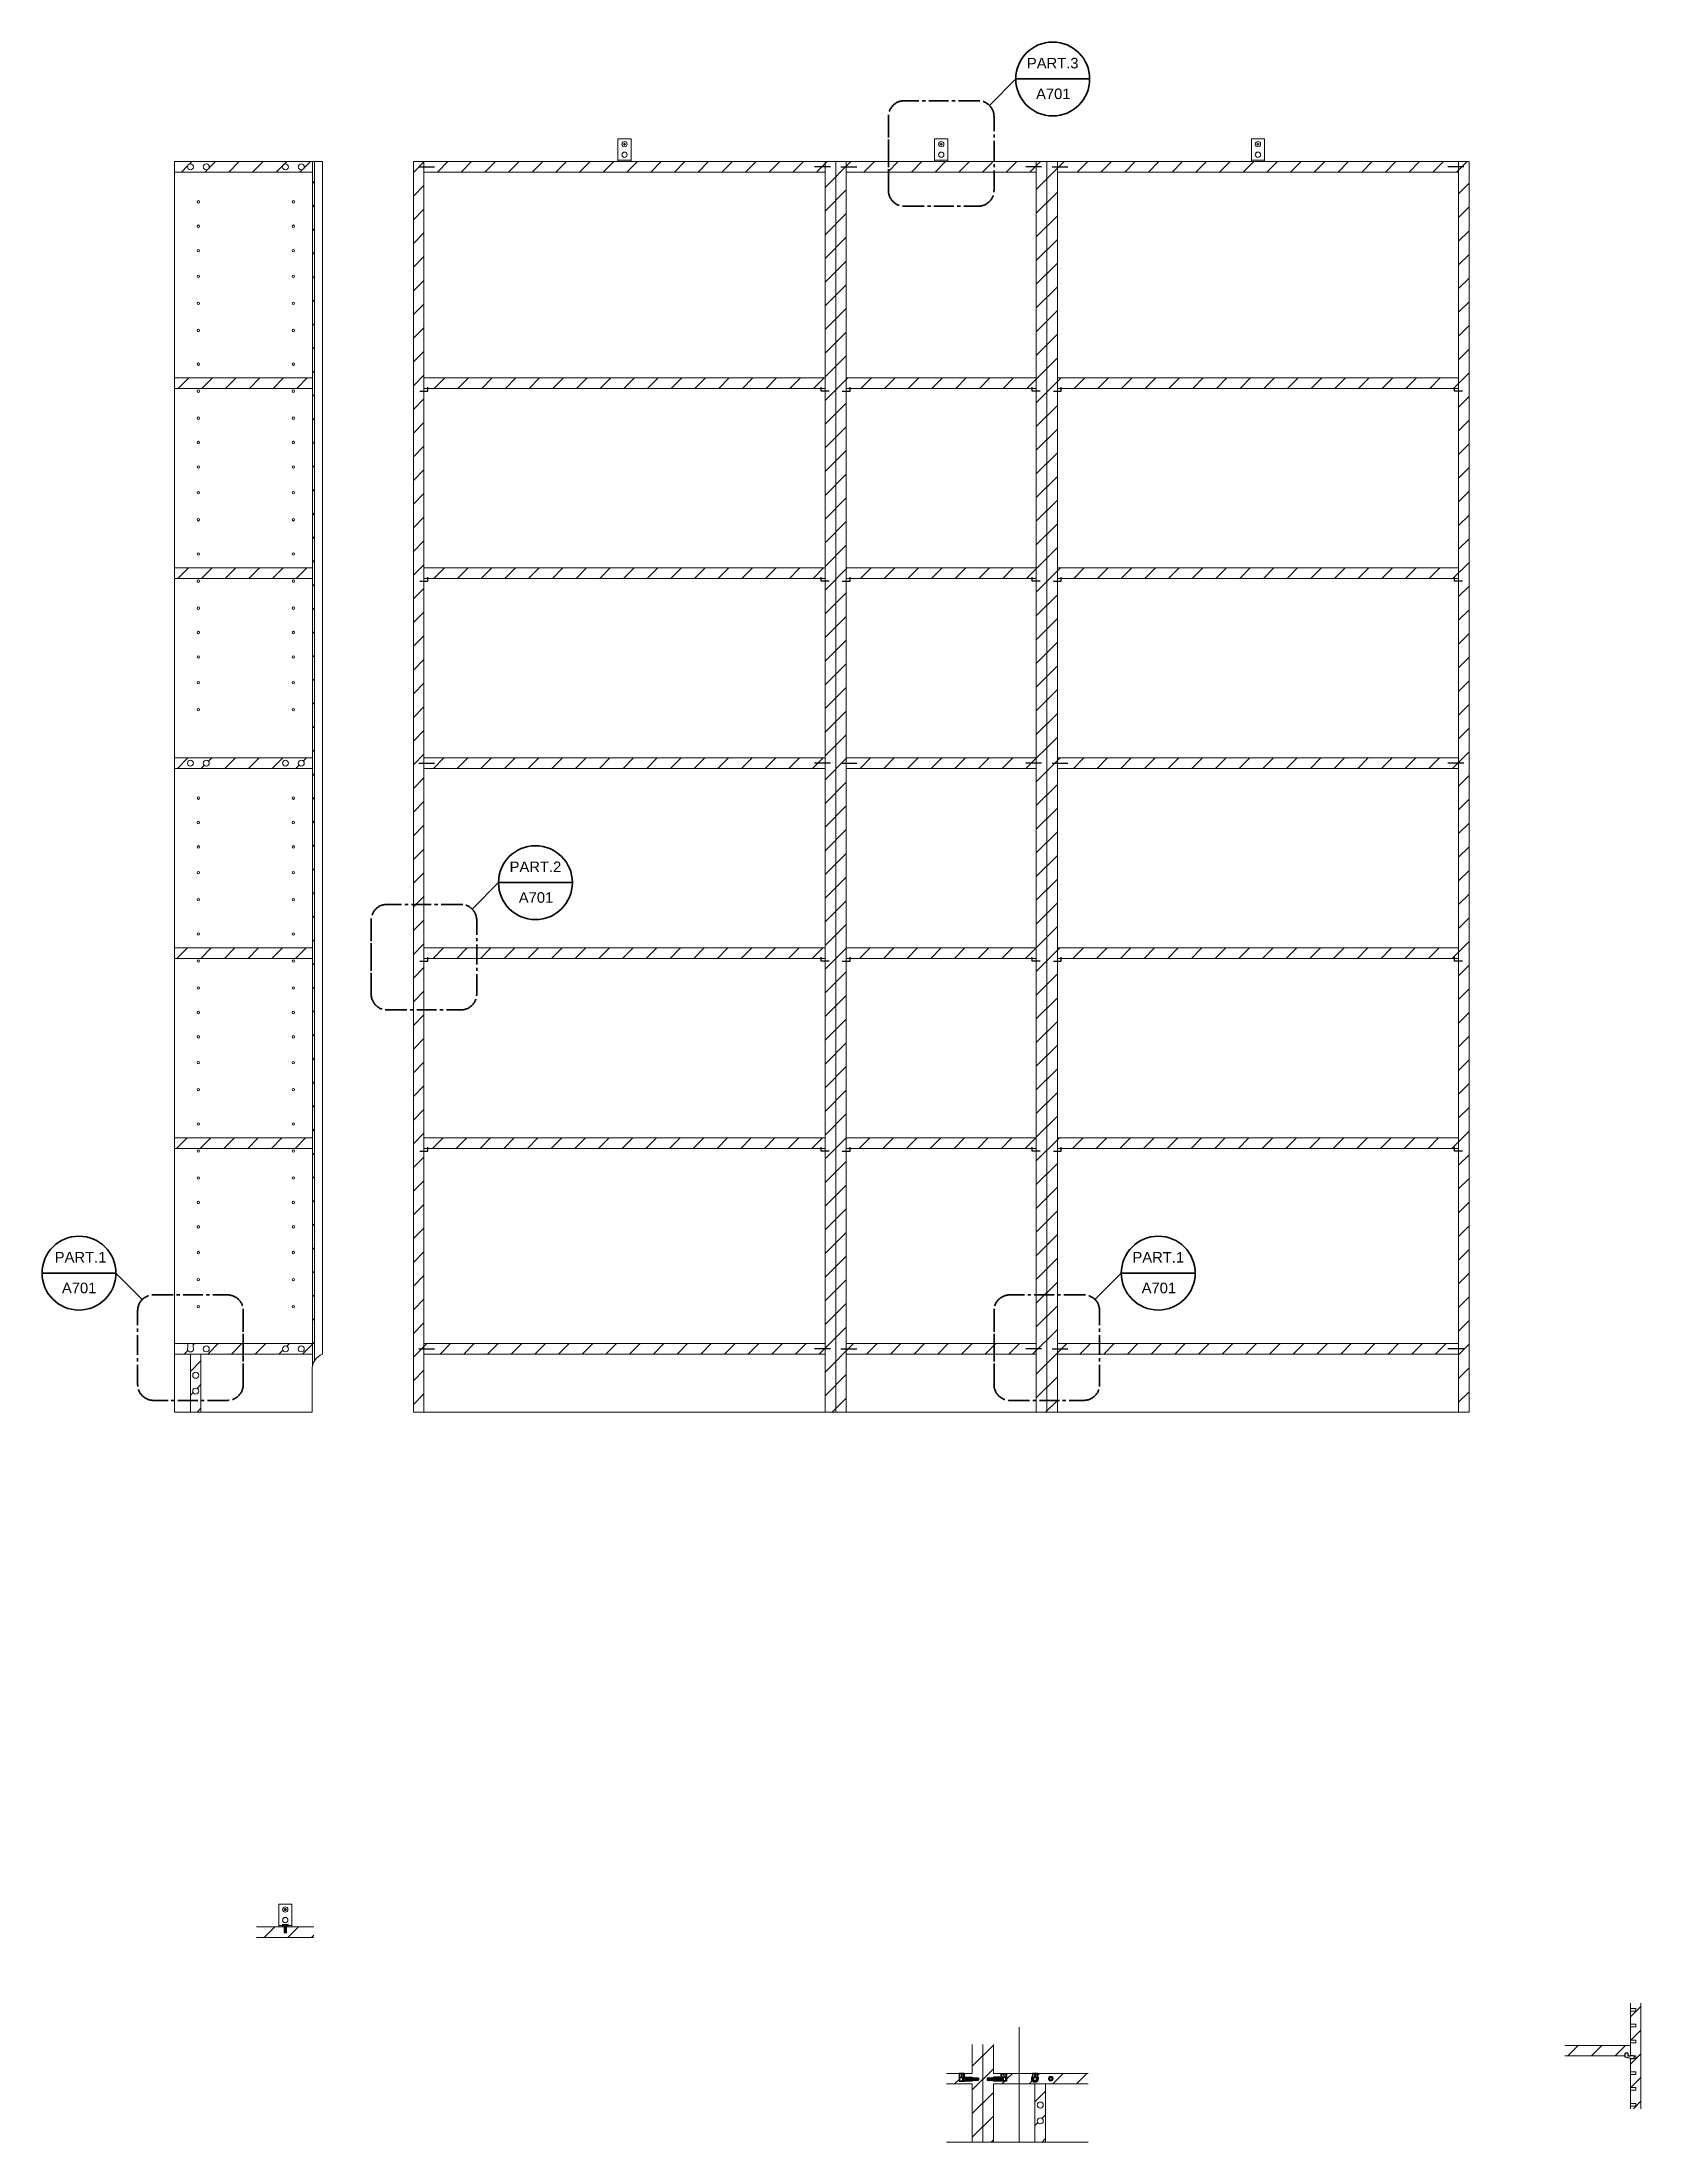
# Model space of a CAD drawing. Header units: millimetres. Extents: x 2256 to 3250, y 897 to 2099.
# Drawn here: x 2586.9 to 2889.9, y 897.5 to 1295.4 of the extents above; entities that cross this region are included whole.
import ezdxf
from ezdxf.enums import TextEntityAlignment as Align

# ---------------------------------------------------------------- set-up
doc = ezdxf.new("R2010")
doc.units = ezdxf.units.MM
doc.linetypes.add('CENTER2', pattern=[1.125, 0.75, -0.125, 0.125, -0.125])
doc.layers.get('0').update_dxf_attribs({"lineweight": 15})
for name, color, linetype, lineweight in [('A-FURN', 8, 'Continuous', 13), ('A-LINE-GRPH', 7, 'Continuous', 13), ('A-SECT A-MCUT', 7, 'Continuous', 35)]:
    doc.layers.add(name, color=color, linetype=linetype, lineweight=lineweight)
doc.layers.add('Viti', color=3, linetype='Continuous')
doc.styles.add('ARIAL', font='arial.ttf')

# ---------------------------------------------------------------- blocks, each defined once
blk = doc.blocks.new('*U22')
blk.add_lwpolyline([(0, 0), (0, 0.1), (0.05, 0), (0.12, -0.4), (0.12, -0.5), (0.07, -0.4), (0, 0)])
blk = doc.blocks.new('*U23')
at = {"layer": 'Viti', "color": 0, "linetype": 'ByBlock', "lineweight": -2, "transparency": 16777216}
for p in [(42.38, 270.66), (42.6, 270.66), (42.81, 270.66), (43.03, 270.66), (43.24, 270.66)]:
    blk.add_blockref('*U22', p, dxfattribs=at)
blk = doc.blocks.new('ghjkl')
at = {"layer": 'Viti'}
for p, q in [((3665.25, 2456.21), (3665.25, 2455.61)), ((3665.25, 2456.21), (3665.45, 2456.21)), ((3665.25, 2455.61), (3665.45, 2455.61)), ((3665.45, 2456.21), (3665.45, 2455.61)), ((3665.85, 2456.11), (3665.45, 2456.11)), ((3665.85, 2455.71), (3665.45, 2455.71)), ((3665.85, 2456.26), (3665.85, 2455.56)), ((3665.85, 2456.26), (3667.1, 2456.26)), ((3665.85, 2456.08), (3665.85, 2455.73)), ((3667.1, 2455.56), (3665.85, 2455.56)), ((3665.95, 2456.26), (3665.95, 2455.96)), ((3665.95, 2456.21), (3667.05, 2456.21)), ((3665.95, 2455.96), (3667.05, 2455.96)), ((3665.95, 2455.86), (3665.95, 2455.56)), ((3665.95, 2455.86), (3667.05, 2455.86)), ((3665.95, 2455.61), (3667.05, 2455.61)), ((3667.05, 2456.26), (3667.05, 2455.96)), ((3667.05, 2455.86), (3667.05, 2455.56)), ((3667.1, 2456.26), (3667.1, 2455.56)), ((3667.1, 2456.11), (3667.19, 2456.11)), ((3667.26, 2455.71), (3667.1, 2455.71)), ((3667.24, 2456.11), (3667.4, 2456.11)), ((3667.47, 2455.71), (3667.31, 2455.71)), ((3667.45, 2456.11), (3667.62, 2456.11)), ((3667.69, 2455.71), (3667.53, 2455.71)), ((3667.67, 2456.11), (3667.84, 2456.11)), ((3667.91, 2455.71), (3667.74, 2455.71)), ((3667.89, 2456.11), (3668.05, 2456.11)), ((3668.12, 2455.71), (3667.96, 2455.71)), ((3668.1, 2456.11), (3668.2, 2456.11)), ((3668.2, 2455.71), (3668.17, 2455.71)), ((3668.25, 2456.06), (3668.25, 2455.76))]:
    blk.add_line(p, q, dxfattribs=at)
for centre, start, end in [((3668.2, 2456.06), 360, 90), ((3668.2, 2455.76), 270, 0)]:
    blk.add_arc(centre, 0.05, start, end, dxfattribs=at)
blk.add_blockref('*U23', (3624.81, 2185.45), dxfattribs=at)
blk = doc.blocks.new('weg')
at = {"layer": 'Viti'}
for p, q in [((2744.84, 1011.15), (2743.84, 1011.15)), ((2743.84, 1011.15), (2743.84, 1009.68)), ((2744.84, 1011.06), (2743.84, 1011.06)), ((2743.93, 1010.46), (2743.93, 1011.06)), ((2744.3, 1010.46), (2744.3, 1011.06)), ((2744.39, 1011.06), (2744.39, 1010.46)), ((2744.75, 1010.46), (2744.75, 1011.06)), ((2744.84, 1009.68), (2744.84, 1011.15)), ((2744.84, 1011.15), (2744.84, 1011.06)), ((2743.84, 1010.46), (2744.84, 1010.46)), ((2743.84, 1009.68), (2744.84, 1009.68)), ((2744, 1009.84), (2743.99, 1010.29)), ((2744.07, 1010.37), (2744.84, 1010.37)), ((2744.07, 1009.77), (2744.84, 1009.77))]:
    blk.add_line(p, q, dxfattribs=at)
for points in [[(2743.99, 1010.29), (2743.99, 1010.32), (2744.04, 1010.37), (2744.07, 1010.37)], [(2744.07, 1009.77), (2744.04, 1009.77), (2743.99, 1009.81), (2744, 1009.85)]]:
    blk.add_open_spline(points, degree=3, dxfattribs=at)
blk = doc.blocks.new('SECT PARTICOLARI')
at = {"layer": 'A-SECT A-MCUT'}
for q in [(9.12, 9.36), (28.12, 14.36)]:
    blk.add_line((14.12, 14.36), q, dxfattribs=at)
at = {"layer": 'A-SECT A-MCUT', "linetype": 'CENTER2', "ltscale": 5}
blk.add_lwpolyline([(-10, -6.76, 0.414214), (-7, -9.76), (7, -9.76, 0.414214), (10, -6.76), (10, 7.24, 0.414214), (7, 10.24), (-7, 10.24, 0.414214), (-10, 7.24), (-10, -6.76), (-10, 7.24)], format="xyb", dxfattribs=at)
at = {"layer": 'A-SECT A-MCUT'}
blk.add_circle((21.12, 14.36), 7, dxfattribs=at)
at = {"style": 'ARIAL'}
blk.add_attdef('1', text='', height=2, dxfattribs=at).set_placement((21.12, 18.36), align=Align.TOP_CENTER)
blk.add_attdef('A714', (17.97, 10.55), '', height=2, dxfattribs=at)
blk = doc.blocks.new('*U47')
blk.add_lwpolyline([(0.27, -0.4), (0.28, -0.33), (0.31, -0.4), (0.36, -0.67), (0.35, -0.73), (0.31, -0.67), (0.27, -0.4)])
blk = doc.blocks.new('*U48')
at = {"layer": 'Viti', "color": 0, "linetype": 'ByBlock', "lineweight": -2, "transparency": 16777216}
for p in [(53.58, 353.9), (53.77, 353.9), (53.95, 353.9), (54.13, 353.9), (54.32, 353.9)]:
    blk.add_blockref('*U47', p, dxfattribs=at)
blk = doc.blocks.new('vit')
at = {"layer": 'Viti'}
for p, q in [((2327.2, 1281.31), (2327.2, 1282.38)), ((2327.2, 1282.38), (2327.31, 1282.06)), ((2327.31, 1281.63), (2327.2, 1281.31)), ((2327.43, 1281.98), (2327.47, 1281.98)), ((2327.43, 1281.71), (2327.52, 1281.71)), ((2327.51, 1281.98), (2327.65, 1281.98)), ((2327.56, 1281.71), (2327.7, 1281.71)), ((2327.7, 1281.98), (2327.84, 1281.98)), ((2327.75, 1281.71), (2327.88, 1281.71)), ((2327.88, 1281.98), (2328.02, 1281.98)), ((2327.93, 1281.71), (2328.07, 1281.71)), ((2328.07, 1281.98), (2328.2, 1281.98)), ((2328.11, 1281.71), (2328.25, 1281.71)), ((2328.38, 1281.95), (2328.32, 1281.97)), ((2328.39, 1282), (2328.38, 1281.95)), ((2328.38, 1281.95), (2328.41, 1281.75)), ((2328.42, 1281.94), (2328.39, 1282)), ((2328.41, 1281.75), (2328.45, 1281.7)), ((2328.8, 1281.85), (2328.42, 1281.94)), ((2328.46, 1281.76), (2328.42, 1281.94)), ((2328.45, 1281.7), (2328.46, 1281.76)), ((2328.8, 1281.85), (2328.46, 1281.76))]:
    blk.add_line(p, q, dxfattribs=at)
for centre, radius, start, end in [((2327.43, 1282.11), 0.134, 203.012, 270), ((2327.43, 1281.58), 0.134, 90, 156.988), ((2327.67, 1279.09), 2.95, 77.3934, 78.6983)]:
    blk.add_arc(centre, radius, start, end, dxfattribs=at)
blk.add_spline([(2328.3, 1281.71), (2328.41, 1281.75)], degree=3, dxfattribs=at)
blk.add_blockref('*U48', (2273.62, 928.49), dxfattribs=at)

msp = doc.modelspace()

# ---------------------------------------------------------------- hatches: boundary and pattern name
at = {"layer": 'A-FURN'}
h = msp.add_hatch(dxfattribs=at)
h.set_pattern_fill('ANSI31', color=256)
h.paths.add_polyline_path([(2638.15, 1272.78), (2612.05, 1272.78), (2612.05, 1270.78), (2638.15, 1270.78)])
h.paths.add_polyline_path([(2632.48, 1271.78, -1), (2633.62, 1271.78, -1)], flags=16)
h.paths.add_polyline_path([(2635.48, 1271.78, -1), (2636.62, 1271.78, -1)], flags=16)
h.paths.add_polyline_path([(2617.48, 1271.78, -1), (2618.62, 1271.78, -1)], flags=16)
h.paths.add_polyline_path([(2614.48, 1271.78, -1), (2615.62, 1271.78, -1)], flags=16)
h.paths.add_polyline_path([(2633.62, 1047.78, -1), (2632.48, 1047.78, -1)], flags=16)
h.paths.add_polyline_path([(2636.62, 1047.78, -1), (2635.48, 1047.78, -1)], flags=16)
h.paths.add_polyline_path([(2617.48, 1047.78, -1), (2618.62, 1047.78, -1)], flags=16)
h.paths.add_polyline_path([(2614.48, 1047.78, -1), (2615.62, 1047.78, -1)], flags=16)
h.paths.add_polyline_path([(2638.15, 1087.78), (2612.05, 1087.78), (2612.05, 1085.78), (2638.15, 1085.78)])
h.paths.add_polyline_path([(2638.15, 1123.78), (2612.05, 1123.78), (2612.05, 1121.78), (2638.15, 1121.78)])
h.paths.add_polyline_path([(2638.15, 1159.78), (2612.05, 1159.78), (2612.05, 1157.78), (2638.15, 1157.78)])
h.paths.add_polyline_path([(2633.62, 1158.78, -1), (2632.48, 1158.78, -1)], flags=16)
h.paths.add_polyline_path([(2617.48, 1158.78, -1), (2618.62, 1158.78, -1)], flags=16)
h.paths.add_polyline_path([(2636.62, 1158.78, -1), (2635.48, 1158.78, -1)], flags=16)
h.paths.add_polyline_path([(2614.48, 1158.78, -1), (2615.62, 1158.78, -1)], flags=16)
h.paths.add_polyline_path([(2638.15, 1195.78), (2612.05, 1195.78), (2612.05, 1193.78), (2638.15, 1193.78)])
h.paths.add_polyline_path([(2638.15, 1231.78), (2612.05, 1231.78), (2612.05, 1229.78), (2638.15, 1229.78)])
h.paths.add_polyline_path([(2617.05, 1046.78), (2615.05, 1046.78), (2615.05, 1035.78), (2617.05, 1035.78)])
h.paths.add_polyline_path([(2615.48, 1042.78, -1), (2616.62, 1042.78, -1)], flags=16)
h.paths.add_polyline_path([(2616.62, 1039.78, -1), (2615.48, 1039.78, -1)], flags=16)
h.paths.add_polyline_path([(2638.55, 1272.78), (2638.15, 1272.78), (2638.15, 1044.42, -0.090391), (2638.55, 1045.49)])
edge = h.paths.add_edge_path()
edge.add_line((2615.55, 1048.78), (2615.55, 1048.05))
edge.add_arc((2615.05, 1047.78), 0.567, 28.1128, 151.8851)
edge.add_line((2614.55, 1048.05), (2614.55, 1048.78))
edge.add_line((2614.55, 1048.78), (2612.05, 1048.78))
edge.add_line((2612.05, 1048.78), (2612.05, 1046.78))
edge.add_line((2612.05, 1046.78), (2638.15, 1046.78))
edge.add_line((2638.15, 1046.78), (2638.15, 1048.78))
edge.add_line((2638.15, 1048.78), (2615.55, 1048.78))
h = msp.add_hatch(dxfattribs=at)
h.set_pattern_fill('ANSI31', color=256)
h.set_pattern_definition([(45, (-41.297, 0), (-2.245064, 2.245064), [])])
h.paths.add_polyline_path([(2735.29, 1272.78), (2659.29, 1272.78), (2659.29, 1270.78), (2735.29, 1270.78)])
h.paths.add_polyline_path([(2735.29, 1048.78), (2659.29, 1048.78), (2659.29, 1046.78), (2735.29, 1046.78)])
h.paths.add_polyline_path([(2735.29, 1087.78), (2659.29, 1087.78), (2659.29, 1085.78), (2735.29, 1085.78)])
h.paths.add_polyline_path([(2735.29, 1123.78), (2659.29, 1123.78), (2659.29, 1121.78), (2735.29, 1121.78)])
h.paths.add_polyline_path([(2735.29, 1159.78), (2659.29, 1159.78), (2659.29, 1157.78), (2735.29, 1157.78)])
h.paths.add_polyline_path([(2735.29, 1195.78), (2659.29, 1195.78), (2659.29, 1193.78), (2735.29, 1193.78)])
h.paths.add_polyline_path([(2735.29, 1231.78), (2659.29, 1231.78), (2659.29, 1229.78), (2735.29, 1229.78)])
h.paths.add_polyline_path([(2659.29, 1272.78), (2657.29, 1272.78), (2657.29, 1035.78), (2659.29, 1035.78)])
h.paths.add_polyline_path([(2737.29, 1272.78), (2735.29, 1272.78), (2735.29, 1035.78), (2737.29, 1035.78)])
h.paths.add_polyline_path([(2739.29, 1272.78), (2737.29, 1272.78), (2737.29, 1035.78), (2739.29, 1035.78)])
h.paths.add_polyline_path([(2775.29, 1231.78), (2739.29, 1231.78), (2739.29, 1229.78), (2775.29, 1229.78)])
h.paths.add_polyline_path([(2775.29, 1272.78), (2739.29, 1272.78), (2739.29, 1270.78), (2775.29, 1270.78)])
h.paths.add_polyline_path([(2855.29, 1272.78), (2779.29, 1272.78), (2779.29, 1270.78), (2855.29, 1270.78)])
h.paths.add_polyline_path([(2855.29, 1231.78), (2779.29, 1231.78), (2779.29, 1229.78), (2855.29, 1229.78)])
h.paths.add_polyline_path([(2855.29, 1195.78), (2779.29, 1195.78), (2779.29, 1193.78), (2855.29, 1193.78)])
h.paths.add_polyline_path([(2855.29, 1159.78), (2779.29, 1159.78), (2779.29, 1157.78), (2855.29, 1157.78)])
h.paths.add_polyline_path([(2775.29, 1159.78), (2739.29, 1159.78), (2739.29, 1157.78), (2775.29, 1157.78)])
h.paths.add_polyline_path([(2775.29, 1195.78), (2739.29, 1195.78), (2739.29, 1193.78), (2775.29, 1193.78)])
h.paths.add_polyline_path([(2775.29, 1123.78), (2739.29, 1123.78), (2739.29, 1121.78), (2775.29, 1121.78)])
h.paths.add_polyline_path([(2855.29, 1123.78), (2779.29, 1123.78), (2779.29, 1121.78), (2855.29, 1121.78)])
h.paths.add_polyline_path([(2855.29, 1087.78), (2779.29, 1087.78), (2779.29, 1085.78), (2855.29, 1085.78)])
h.paths.add_polyline_path([(2775.29, 1087.78), (2739.29, 1087.78), (2739.29, 1085.78), (2775.29, 1085.78)])
h.paths.add_polyline_path([(2775.29, 1048.78), (2739.29, 1048.78), (2739.29, 1046.78), (2775.29, 1046.78)])
h.paths.add_polyline_path([(2855.29, 1048.78), (2779.29, 1048.78), (2779.29, 1046.78), (2855.29, 1046.78)])
h.paths.add_polyline_path([(2777.29, 1272.78), (2775.29, 1272.78), (2775.29, 1035.78), (2777.29, 1035.78)])
h.paths.add_polyline_path([(2779.29, 1272.78), (2777.29, 1272.78), (2777.29, 1035.78), (2779.29, 1035.78)])
h.paths.add_polyline_path([(2857.29, 1272.78), (2855.29, 1272.78), (2855.29, 1035.78), (2857.29, 1035.78)])
h = msp.add_hatch(dxfattribs=at)
h.set_pattern_fill('ANSI31', color=256)
h.paths.add_polyline_path([(2632.52, 938.54), (2631.77, 938.54), (2631.77, 938.24), (2632.52, 938.24)])
h.paths.add_polyline_path([(2632.82, 938.35), (2632.82, 938.35), (2632.82, 938.35), (2632.82, 938.54), (2632.72, 938.54), (2632.52, 938.54), (2632.52, 938.24), (2632.82, 938.24)])
h.paths.add_polyline_path([(2633.52, 938.54), (2633.32, 938.54), (2633.22, 938.54), (2633.22, 938.24), (2633.52, 938.24)])
h.paths.add_polyline_path([(2634.27, 938.54), (2633.52, 938.54), (2633.52, 938.24), (2634.27, 938.24)])
h.paths.add_polyline_path([(2638.45, 936.24), (2638.45, 938.24), (2633.52, 938.24), (2633.22, 938.24), (2633.22, 938.23), (2633.22, 938.23), (2633.22, 938.23), (2633.22, 938.05), (2633.22, 938.05), (2633.22, 938.05), (2633.22, 937.87), (2633.22, 937.87), (2633.22, 937.87), (2633.22, 937.68), (2633.22, 937.68), (2633.22, 937.68), (2633.22, 937.1), (2632.82, 937.1), (2632.82, 937.61), (2632.82, 937.61), (2632.82, 937.61), (2632.82, 937.79), (2632.82, 937.79), (2632.82, 937.79), (2632.82, 937.98), (2632.82, 937.98), (2632.82, 937.98), (2632.82, 938.16), (2632.82, 938.16), (2632.82, 938.16), (2632.82, 938.24), (2632.52, 938.24), (2631.77, 938.24), (2627.59, 938.24), (2627.59, 936.24)])
h = msp.add_hatch(dxfattribs=at)
h.set_pattern_fill('ANSI31', color=256)
h.paths.add_polyline_path([(2886.86, 914.29), (2887.36, 914.29), (2887.36, 913.79), (2887.86, 913.79), (2887.86, 915.79), (2875.46, 915.79), (2875.46, 913.79), (2886.86, 913.79)])
h.paths.add_polyline_path([(2889.86, 923.79), (2887.86, 923.79), (2887.86, 922.79), (2888.86, 922.79), (2888.86, 922.29), (2887.86, 922.29), (2887.86, 919.79), (2888.86, 919.79), (2888.86, 919.29), (2887.86, 919.29), (2887.86, 916.79), (2888.86, 916.79), (2888.86, 916.29), (2887.86, 916.29), (2887.86, 913.79), (2888.86, 913.79), (2888.86, 913.29), (2887.86, 913.29), (2887.86, 910.79), (2888.86, 910.79), (2888.86, 910.29), (2887.86, 910.29), (2887.86, 907.79), (2888.86, 907.79), (2888.86, 907.29), (2887.86, 907.29), (2887.86, 904.79), (2888.86, 904.79), (2888.86, 904.29), (2887.86, 904.29), (2887.86, 903.79), (2889.86, 903.79)])
h = msp.add_hatch(dxfattribs=at)
h.set_pattern_fill('ANSI31', color=256)
h.set_pattern_definition([(45, (6.5226, -98.137), (-2.245064, 2.245064), [])])
h.paths.add_polyline_path([(2765.17, 915.94), (2763.17, 915.94), (2763.17, 910.48), (2761.67, 910.48), (2761.67, 909.75), (2763.17, 909.75), (2763.17, 909.6), (2764.32, 909.6), (2764.32, 909.2), (2763.17, 909.2), (2763.17, 909.05), (2760.67, 909.05), (2760.67, 910.48), (2758.28, 910.48), (2758.28, 908.48), (2763.17, 908.48), (2763.17, 897.48), (2765.17, 897.48)])
h.paths.add_polyline_path([(2767.17, 915.94), (2765.17, 915.94), (2765.17, 897.48), (2767.17, 897.48), (2767.17, 908.48), (2772.05, 908.48), (2772.05, 910.48), (2769.67, 910.48), (2769.67, 909.01), (2767.17, 909.01), (2767.17, 909.2), (2766.02, 909.2), (2766.02, 909.6), (2767.17, 909.6), (2767.17, 909.75), (2768.67, 909.75), (2768.67, 910.48), (2767.17, 910.48)])
h = msp.add_hatch(dxfattribs=at)
h.set_pattern_fill('ANSI31', color=256)
h.set_pattern_definition([(45, (-6.2946, -98.137), (-2.245064, 2.245064), [])])
h.paths.add_polyline_path([(2785.1, 910.48), (2775.55, 910.48), (2775.55, 909.96, -0.398959), (2775.55, 909.01), (2775.55, 909.01), (2775.55, 909.01, -1.000039), (2774.55, 909.96), (2774.55, 910.48), (2772.05, 910.48), (2772.05, 908.48), (2785.1, 908.48)])
h.paths.add_polyline_path([(2778.62, 909.48, -1), (2777.49, 909.48, -1)], flags=16)
h.paths.add_polyline_path([(2777.05, 908.48), (2775.05, 908.48), (2775.05, 897.48), (2777.05, 897.48)])
h.paths.add_polyline_path([(2776.62, 904.48, -1), (2775.49, 904.48, -1)], flags=16)
h.paths.add_polyline_path([(2776.62, 901.48, -1), (2775.49, 901.48, -1)], flags=16)

# ---------------------------------------------------------------- linework, layer by layer
for p, q in [((2696.04, 1272.78), (2696.04, 1277.08)), ((2696.04, 1277.08), (2698.54, 1277.08)), ((2697.04, 1276.08), (2697.24, 1276.13)), ((2697.04, 1276.08), (2697.54, 1276.08)), ((2697.04, 1276.08), (2697.24, 1276.04)), ((2697.24, 1276.13), (2697.29, 1276.33)), ((2697.29, 1275.83), (2697.24, 1276.04)), ((2697.29, 1276.33), (2697.29, 1275.83)), ((2697.29, 1276.33), (2697.33, 1276.13)), ((2697.33, 1276.04), (2697.29, 1275.83)), ((2697.33, 1276.13), (2697.54, 1276.08)), ((2697.33, 1276.04), (2697.53, 1276.08)), ((2698.54, 1277.08), (2698.54, 1272.78)), ((2756.04, 1272.78), (2756.04, 1277.08)), ((2756.04, 1277.08), (2758.54, 1277.08)), ((2757.04, 1276.08), (2757.24, 1276.13)), ((2757.04, 1276.08), (2757.54, 1276.08)), ((2757.04, 1276.08), (2757.24, 1276.04)), ((2757.24, 1276.13), (2757.29, 1276.33)), ((2757.29, 1275.83), (2757.24, 1276.04)), ((2757.29, 1276.33), (2757.29, 1275.83)), ((2757.29, 1276.33), (2757.33, 1276.13)), ((2757.33, 1276.04), (2757.29, 1275.83)), ((2757.33, 1276.13), (2757.54, 1276.08)), ((2757.33, 1276.04), (2757.53, 1276.08)), ((2758.54, 1277.08), (2758.54, 1272.78)), ((2816.04, 1272.78), (2816.04, 1277.08)), ((2816.04, 1277.08), (2818.54, 1277.08)), ((2817.04, 1276.08), (2817.24, 1276.13)), ((2817.04, 1276.08), (2817.54, 1276.08)), ((2817.04, 1276.08), (2817.24, 1276.04)), ((2817.24, 1276.13), (2817.29, 1276.33)), ((2817.29, 1275.83), (2817.24, 1276.04)), ((2817.29, 1276.33), (2817.29, 1275.83)), ((2817.29, 1276.33), (2817.33, 1276.13)), ((2817.33, 1276.04), (2817.29, 1275.83)), ((2817.33, 1276.13), (2817.54, 1276.08)), ((2817.33, 1276.04), (2817.53, 1276.08)), ((2818.54, 1277.08), (2818.54, 1272.78)), ((2640.05, 1272.78), (2612.05, 1272.78)), ((2638.15, 1270.78), (2612.05, 1270.78)), ((2638.15, 1272.78), (2638.15, 1044.42)), ((2638.55, 1272.78), (2638.55, 1045.49)), ((2857.29, 1272.78), (2657.29, 1272.78)), ((2657.29, 1272.78), (2657.29, 1035.78)), ((2659.29, 1272.78), (2659.29, 1035.78)), ((2735.29, 1270.78), (2659.29, 1270.78)), ((2696.04, 1273.08), (2698.54, 1273.08)), ((2735.29, 1272.78), (2735.29, 1035.78)), ((2737.29, 1272.78), (2737.29, 1035.78)), ((2739.29, 1272.78), (2739.29, 1035.78)), ((2775.29, 1270.78), (2739.29, 1270.78)), ((2756.04, 1273.08), (2758.54, 1273.08)), ((2775.29, 1272.78), (2775.29, 1035.78)), ((2777.29, 1272.78), (2777.29, 1035.78)), ((2779.29, 1272.78), (2779.29, 1035.78)), ((2855.29, 1270.78), (2779.29, 1270.78)), ((2816.04, 1273.08), (2818.54, 1273.08)), ((2855.29, 1035.78), (2855.29, 1272.78)), ((2857.29, 1035.78), (2857.29, 1272.78)), ((2612.05, 1231.78), (2638.15, 1231.78)), ((2638.15, 1229.78), (2612.05, 1229.78)), ((2735.29, 1231.78), (2659.29, 1231.78)), ((2735.29, 1229.78), (2659.29, 1229.78)), ((2775.29, 1231.78), (2739.29, 1231.78)), ((2775.29, 1229.78), (2739.29, 1229.78)), ((2855.29, 1231.78), (2779.29, 1231.78)), ((2855.29, 1229.78), (2779.29, 1229.78)), ((2638.15, 1195.78), (2612.05, 1195.78)), ((2735.29, 1195.78), (2659.29, 1195.78)), ((2775.29, 1195.78), (2739.29, 1195.78)), ((2855.29, 1195.78), (2779.29, 1195.78)), ((2638.15, 1193.78), (2612.05, 1193.78)), ((2735.29, 1193.78), (2659.29, 1193.78)), ((2775.29, 1193.78), (2739.29, 1193.78)), ((2855.29, 1193.78), (2779.29, 1193.78)), ((2638.15, 1159.78), (2612.05, 1159.78)), ((2735.29, 1159.78), (2659.29, 1159.78)), ((2775.29, 1159.78), (2739.29, 1159.78)), ((2855.29, 1159.78), (2779.29, 1159.78)), ((2638.15, 1157.78), (2612.05, 1157.78)), ((2735.29, 1157.78), (2659.29, 1157.78)), ((2775.29, 1157.78), (2739.29, 1157.78)), ((2855.29, 1157.78), (2779.29, 1157.78)), ((2638.15, 1123.78), (2612.05, 1123.78)), ((2735.29, 1123.78), (2659.29, 1123.78)), ((2775.29, 1123.78), (2739.29, 1123.78)), ((2855.29, 1123.78), (2779.29, 1123.78)), ((2638.15, 1121.78), (2612.05, 1121.78)), ((2735.29, 1121.78), (2659.29, 1121.78)), ((2775.29, 1121.78), (2739.29, 1121.78)), ((2855.29, 1121.78), (2779.29, 1121.78)), ((2638.15, 1087.78), (2612.05, 1087.78)), ((2735.29, 1087.78), (2659.29, 1087.78)), ((2775.29, 1087.78), (2739.29, 1087.78)), ((2855.29, 1087.78), (2779.29, 1087.78)), ((2638.15, 1085.78), (2612.05, 1085.78)), ((2735.29, 1085.78), (2659.29, 1085.78)), ((2775.29, 1085.78), (2739.29, 1085.78)), ((2855.29, 1085.78), (2779.29, 1085.78)), ((2638.15, 1048.78), (2612.05, 1048.78)), ((2638.15, 1046.78), (2612.05, 1046.78)), ((2614.55, 1048.78), (2614.55, 1048.05)), ((2615.05, 1046.78), (2615.05, 1035.78)), ((2615.55, 1048.78), (2615.55, 1048.05)), ((2617.05, 1046.78), (2617.05, 1035.78)), ((2735.29, 1048.78), (2659.29, 1048.78)), ((2735.29, 1046.78), (2659.29, 1046.78)), ((2775.29, 1048.78), (2739.29, 1048.78)), ((2775.29, 1046.78), (2739.29, 1046.78)), ((2855.29, 1048.78), (2779.29, 1048.78)), ((2855.29, 1046.78), (2779.29, 1046.78)), ((2638.1, 1035.78), (2638.1, 1043.78)), ((2657.29, 1035.78), (2857.29, 1035.78)), ((2631.77, 938.54), (2631.77, 942.54)), ((2631.77, 942.54), (2634.27, 942.54)), ((2634.27, 942.54), (2634.27, 938.54)), ((2631.77, 938.24), (2627.59, 938.24)), ((2638.45, 936.24), (2627.59, 936.24)), ((2631.77, 938.54), (2632.72, 938.54)), ((2631.77, 938.54), (2631.77, 938.24)), ((2632.52, 938.24), (2631.77, 938.24)), ((2632.42, 938.54), (2632.42, 938.56)), ((2632.42, 938.56), (2632.72, 938.56)), ((2632.52, 938.24), (2632.52, 938.54)), ((2632.82, 938.24), (2632.52, 938.24)), ((2632.72, 938.56), (2632.72, 938.54)), ((2632.72, 938.56), (2632.85, 938.56)), ((2632.72, 938.54), (2632.87, 938.54)), ((2632.82, 937.1), (2632.82, 938.54)), ((2632.82, 937.1), (2633.22, 937.1)), ((2633.32, 938.54), (2633.18, 938.54)), ((2633.32, 938.56), (2633.19, 938.56)), ((2633.22, 937.1), (2633.22, 938.54)), ((2633.52, 938.24), (2633.22, 938.24)), ((2633.62, 938.56), (2633.32, 938.56)), ((2633.32, 938.56), (2633.32, 938.54)), ((2633.32, 938.54), (2634.27, 938.54)), ((2633.52, 938.24), (2633.52, 938.54)), ((2634.27, 938.24), (2633.52, 938.24)), ((2633.62, 938.54), (2633.62, 938.56)), ((2634.27, 938.54), (2634.27, 938.24)), ((2887.86, 923.79), (2887.86, 922.79)), ((2889.86, 903.79), (2889.86, 923.79)), ((2889.86, 923.79), (2889.86, 903.79)), ((2887.86, 922.79), (2888.86, 922.79)), ((2887.86, 922.79), (2887.86, 922.29)), ((2887.86, 922.29), (2887.86, 919.79)), ((2888.86, 922.29), (2887.86, 922.29)), ((2887.86, 919.79), (2888.86, 919.79)), ((2887.86, 919.79), (2887.86, 919.29)), ((2888.86, 922.79), (2888.86, 922.29)), ((2888.86, 919.79), (2888.86, 919.29)), ((2763.17, 915.94), (2763.17, 910.48)), ((2765.17, 897.48), (2765.17, 915.94)), ((2765.17, 897.48), (2765.17, 915.94)), ((2767.17, 915.94), (2767.17, 910.48)), ((2887.86, 915.79), (2875.46, 915.79)), ((2887.86, 919.29), (2887.86, 916.79)), ((2888.86, 919.29), (2887.86, 919.29)), ((2887.86, 916.79), (2888.86, 916.79)), ((2887.86, 916.79), (2887.86, 916.29)), ((2887.86, 916.29), (2887.86, 913.79)), ((2888.86, 916.29), (2887.86, 916.29)), ((2888.86, 916.79), (2888.86, 916.29)), ((2886.86, 913.79), (2875.46, 913.79)), ((2887.86, 913.79), (2888.86, 913.79)), ((2887.86, 913.29), (2887.86, 910.79)), ((2888.86, 913.29), (2887.86, 913.29)), ((2888.86, 913.79), (2888.86, 913.29)), ((2760.67, 910.48), (2758.28, 910.48)), ((2758.28, 908.48), (2763.17, 908.48)), ((2760.67, 909.01), (2760.67, 910.48)), ((2763.17, 909.01), (2760.67, 909.01)), ((2763.17, 910.48), (2761.67, 910.48)), ((2761.67, 910.48), (2761.67, 909.75)), ((2761.67, 909.75), (2763.17, 909.75)), ((2763.17, 909.75), (2763.17, 909.64)), ((2763.17, 909.75), (2763.17, 909.6)), ((2763.17, 909.6), (2764.32, 909.6)), ((2763.17, 909.2), (2763.17, 909.01)), ((2763.17, 909.2), (2764.32, 909.2)), ((2763.17, 908.48), (2763.17, 897.48)), ((2764.32, 909.2), (2764.32, 909.6)), ((2767.17, 909.6), (2766.02, 909.6)), ((2766.02, 909.2), (2766.02, 909.6)), ((2767.17, 909.2), (2766.02, 909.2)), ((2767.17, 910.48), (2768.67, 910.48)), ((2768.67, 909.75), (2767.17, 909.75)), ((2767.17, 909.75), (2767.17, 909.64)), ((2767.17, 909.75), (2767.17, 909.6)), ((2767.17, 909.2), (2767.17, 909.01)), ((2767.17, 909.01), (2769.67, 909.01)), ((2772.05, 908.48), (2767.17, 908.48)), ((2767.17, 908.48), (2767.17, 897.48)), ((2768.67, 910.48), (2768.67, 909.75)), ((2769.67, 909.01), (2769.67, 910.48)), ((2769.67, 910.48), (2772.05, 910.48)), ((2772.05, 910.48), (2785.1, 910.48)), ((2785.1, 908.48), (2772.05, 908.48)), ((2774.55, 909.96), (2774.55, 910.48)), ((2775.05, 897.48), (2775.05, 908.48)), ((2775.55, 909.96), (2775.55, 910.48)), ((2777.05, 908.48), (2777.05, 897.48)), ((2887.86, 910.79), (2888.86, 910.79)), ((2887.86, 910.79), (2887.86, 910.29)), ((2887.86, 910.29), (2887.86, 907.79)), ((2888.86, 910.29), (2887.86, 910.29)), ((2887.86, 907.79), (2888.86, 907.79)), ((2887.86, 907.79), (2887.86, 907.29)), ((2888.86, 910.79), (2888.86, 910.29)), ((2888.86, 907.79), (2888.86, 907.29)), ((2887.86, 907.29), (2887.86, 904.79)), ((2888.86, 907.29), (2887.86, 907.29)), ((2887.86, 904.79), (2888.86, 904.79)), ((2887.86, 904.79), (2887.86, 904.29)), ((2887.86, 904.29), (2887.86, 903.79)), ((2888.86, 904.29), (2887.86, 904.29)), ((2888.86, 904.79), (2888.86, 904.29))]:
    msp.add_line(p, q)
at = {"ltscale": 30}
msp.add_line((2634.27, 938.24), (2638.45, 938.24), dxfattribs=at)
for points in [[(2612.05, 1272.78), (2640.05, 1272.78), (2640.05, 1046.78)], [(2638.1, 1035.78), (2612.05, 1035.78), (2612.05, 1272.78)]]:
    msp.add_lwpolyline(points)
for centre, radius in [((2697.29, 1276.08), 0.5), ((2697.29, 1274.08), 0.5), ((2757.29, 1276.08), 0.5), ((2757.29, 1274.08), 0.5), ((2817.29, 1276.08), 0.5), ((2817.29, 1274.08), 0.5), ((2615.05, 1271.78), 0.567), ((2618.05, 1271.78), 0.567), ((2633.05, 1271.78), 0.567), ((2636.05, 1271.78), 0.567), ((2616.55, 1265.16), 0.24), ((2634.55, 1265.16), 0.24), ((2616.55, 1260.53), 0.24), ((2634.55, 1260.53), 0.24), ((2616.55, 1255.91), 0.24), ((2634.55, 1255.91), 0.24), ((2616.55, 1251.03), 0.24), ((2634.55, 1251.03), 0.24), ((2616.55, 1245.91), 0.24), ((2634.55, 1245.91), 0.24), ((2616.55, 1240.78), 0.24), ((2634.55, 1240.78), 0.24), ((2616.55, 1234.41), 0.24), ((2634.55, 1234.41), 0.24), ((2616.55, 1229.28), 0.24), ((2634.55, 1229.28), 0.24), ((2616.55, 1224.16), 0.24), ((2634.55, 1224.16), 0.24), ((2616.55, 1219.53), 0.24), ((2634.55, 1219.53), 0.24), ((2616.55, 1214.91), 0.24), ((2634.55, 1214.91), 0.24), ((2616.55, 1210.03), 0.24), ((2634.55, 1210.03), 0.24), ((2616.55, 1204.91), 0.24), ((2634.55, 1204.91), 0.24), ((2616.55, 1198.41), 0.24), ((2634.55, 1198.41), 0.24), ((2616.55, 1193.28), 0.24), ((2634.55, 1193.28), 0.24), ((2616.55, 1188.16), 0.24), ((2634.55, 1188.16), 0.24), ((2616.55, 1183.53), 0.24), ((2634.55, 1183.53), 0.24), ((2616.55, 1178.91), 0.24), ((2634.55, 1178.91), 0.24), ((2616.55, 1174.03), 0.24), ((2634.55, 1174.03), 0.24), ((2616.55, 1168.91), 0.24), ((2634.55, 1168.91), 0.24), ((2615.05, 1158.78), 0.567), ((2618.05, 1158.78), 0.567), ((2633.05, 1158.78), 0.567), ((2636.05, 1158.78), 0.567), ((2616.55, 1152.16), 0.24), ((2634.55, 1152.16), 0.24), ((2616.55, 1147.53), 0.24), ((2634.55, 1147.53), 0.24), ((2616.55, 1142.91), 0.24), ((2634.55, 1142.91), 0.24), ((2616.55, 1138.03), 0.24), ((2634.55, 1138.03), 0.24), ((2616.55, 1132.91), 0.24), ((2634.55, 1132.91), 0.24), ((2616.55, 1126.41), 0.24), ((2634.55, 1126.41), 0.24), ((2616.55, 1121.28), 0.24), ((2634.55, 1121.28), 0.24), ((2616.55, 1116.16), 0.24), ((2634.55, 1116.16), 0.24), ((2616.55, 1111.53), 0.24), ((2634.55, 1111.53), 0.24), ((2616.55, 1106.91), 0.24), ((2634.55, 1106.91), 0.24), ((2616.55, 1102.03), 0.24), ((2634.55, 1102.03), 0.24), ((2616.55, 1096.91), 0.24), ((2634.55, 1096.91), 0.24), ((2616.55, 1090.41), 0.24), ((2634.55, 1090.41), 0.24), ((2616.55, 1085.28), 0.24), ((2634.55, 1085.28), 0.24), ((2616.55, 1080.16), 0.24), ((2634.55, 1080.16), 0.24), ((2616.55, 1075.53), 0.24), ((2634.55, 1075.53), 0.24), ((2616.55, 1070.91), 0.24), ((2634.55, 1070.91), 0.24), ((2616.55, 1066.03), 0.24), ((2634.55, 1066.03), 0.24), ((2616.55, 1060.91), 0.24), ((2634.55, 1060.91), 0.24), ((2616.55, 1055.78), 0.24), ((2634.55, 1055.78), 0.24), ((2618.05, 1047.78), 0.567), ((2633.05, 1047.78), 0.567), ((2636.05, 1047.78), 0.567), ((2616.05, 1042.78), 0.567), ((2616.05, 1039.78), 0.567), ((2633.02, 941.54), 0.5), ((2633.02, 939.54), 0.5), ((2778.05, 909.48), 0.42), ((2776.05, 904.48), 0.567), ((2776.05, 901.48), 0.567)]:
    msp.add_circle(centre, radius)
for centre, radius, start, end in [((2615.05, 1047.78), 0.567, 151.8851, 28.1128), ((2641.27, 1043.86), 3.17, 112.5934, 181.3589), ((2775.05, 909.48), 0.689, 136.4936, 43.5023)]:
    msp.add_arc(centre, radius, start, end)
at = {"layer": 'A-FURN'}
for p, q in [((2772.05, 897.48), (2772.05, 919.26)), ((2758.28, 897.48), (2785.1, 897.48))]:
    msp.add_line(p, q, dxfattribs=at)
at = {"layer": 'Viti'}
for p, q in [((2632.77, 941.54), (2632.98, 941.58)), ((2632.77, 941.54), (2633.27, 941.54)), ((2632.77, 941.54), (2632.98, 941.5)), ((2632.98, 941.58), (2633.02, 941.79)), ((2633.02, 941.29), (2632.98, 941.5)), ((2633.02, 941.79), (2633.02, 941.29)), ((2633.02, 941.79), (2633.06, 941.58)), ((2633.06, 941.5), (2633.02, 941.29)), ((2633.06, 941.58), (2633.27, 941.54)), ((2633.06, 941.5), (2633.26, 941.54)), ((2886.86, 913.54), (2886.86, 914.29)), ((2887.36, 914.29), (2886.86, 914.29)), ((2887.86, 913.29), (2886.86, 913.54)), ((2887.36, 914.29), (2887.36, 913.79)), ((2887.36, 913.79), (2887.86, 913.79)), ((2888.36, 913.79), (2887.86, 913.79)), ((2887.86, 913.29), (2888.36, 913.29))]:
    msp.add_line(p, q, dxfattribs=at)
for points in [[(2658.29, 1271.78), (2659.29, 1271.78), (2661.29, 1271.78)], [(2736.29, 1271.78), (2735.29, 1271.78), (2733.29, 1271.78)], [(2738.29, 1271.78), (2739.29, 1271.78), (2741.29, 1271.78)], [(2776.29, 1271.78), (2775.29, 1271.78), (2773.29, 1271.78)], [(2778.29, 1271.78), (2779.29, 1271.78), (2781.29, 1271.78)], [(2856.29, 1271.78), (2855.29, 1271.78), (2853.29, 1271.78)], [(2658.54, 1229.28), (2660.04, 1229.28), (2660.04, 1230.03)], [(2736.04, 1229.28), (2734.54, 1229.28), (2734.54, 1230.03)], [(2738.54, 1229.28), (2740.04, 1229.28), (2740.04, 1230.03)], [(2776.04, 1229.28), (2774.54, 1229.28), (2774.54, 1230.03)], [(2778.54, 1229.28), (2780.04, 1229.28), (2780.04, 1230.03)], [(2856.04, 1229.28), (2854.54, 1229.28), (2854.54, 1230.03)], [(2658.54, 1193.28), (2660.04, 1193.28), (2660.04, 1194.03)], [(2736.04, 1193.28), (2734.54, 1193.28), (2734.54, 1194.03)], [(2738.54, 1193.28), (2740.04, 1193.28), (2740.04, 1194.03)], [(2776.04, 1193.28), (2774.54, 1193.28), (2774.54, 1194.03)], [(2778.54, 1193.28), (2780.04, 1193.28), (2780.04, 1194.03)], [(2856.04, 1193.28), (2854.54, 1193.28), (2854.54, 1194.03)], [(2658.29, 1158.78), (2659.29, 1158.78), (2661.29, 1158.78)], [(2736.29, 1158.78), (2735.29, 1158.78), (2733.29, 1158.78)], [(2738.29, 1158.78), (2739.29, 1158.78), (2741.29, 1158.78)], [(2776.29, 1158.78), (2775.29, 1158.78), (2773.29, 1158.78)], [(2778.29, 1158.78), (2779.29, 1158.78), (2781.29, 1158.78)], [(2856.29, 1158.78), (2855.29, 1158.78), (2853.29, 1158.78)], [(2658.54, 1121.28), (2660.04, 1121.28), (2660.04, 1122.03)], [(2736.04, 1121.28), (2734.54, 1121.28), (2734.54, 1122.03)], [(2738.54, 1121.28), (2740.04, 1121.28), (2740.04, 1122.03)], [(2776.04, 1121.28), (2774.54, 1121.28), (2774.54, 1122.03)], [(2778.54, 1121.28), (2780.04, 1121.28), (2780.04, 1122.03)], [(2856.04, 1121.28), (2854.54, 1121.28), (2854.54, 1122.03)], [(2658.54, 1085.28), (2660.04, 1085.28), (2660.04, 1086.03)], [(2736.04, 1085.28), (2734.54, 1085.28), (2734.54, 1086.03)], [(2738.54, 1085.28), (2740.04, 1085.28), (2740.04, 1086.03)], [(2776.04, 1085.28), (2774.54, 1085.28), (2774.54, 1086.03)], [(2778.54, 1085.28), (2780.04, 1085.28), (2780.04, 1086.03)], [(2856.04, 1085.28), (2854.54, 1085.28), (2854.54, 1086.03)], [(2658.29, 1047.78), (2659.29, 1047.78), (2661.29, 1047.78)], [(2736.29, 1047.78), (2735.29, 1047.78), (2733.29, 1047.78)], [(2738.29, 1047.78), (2739.29, 1047.78), (2741.29, 1047.78)], [(2776.29, 1047.78), (2775.29, 1047.78), (2773.29, 1047.78)], [(2778.29, 1047.78), (2779.29, 1047.78), (2781.29, 1047.78)], [(2856.29, 1047.78), (2855.29, 1047.78), (2853.29, 1047.78)]]:
    msp.add_lwpolyline(points, dxfattribs=at)
for centre, radius in [((2775.05, 909.4), 0.3), ((2778.05, 909.48), 0.4), ((2778.05, 909.48), 0.273)]:
    msp.add_circle(centre, radius, dxfattribs=at)
msp.add_arc((2888.36, 913.54), 0.25, 270, 90, dxfattribs=at)

# ---------------------------------------------------------------- block references
at = {"layer": 'A-LINE-GRPH'}
for p, values in [((2757.29, 1274.08), {'1': 'PART.3', 'A714': 'A701'}), ((2659.29, 1121.78), {'1': 'PART.2', 'A714': 'A701'}), ((2777.29, 1047.78), {'1': 'PART.1', 'A714': 'A701'})]:
    msp.add_blockref('SECT PARTICOLARI', p, dxfattribs=at).add_auto_attribs(values)
at = {"layer": 'A-LINE-GRPH', "transparency": 33554625}
ref = msp.add_blockref('SECT PARTICOLARI', (2615.05, 1047.78), dxfattribs=dict(at, xscale=-1))
ref.add_attrib('1', 'PART.1', dxfattribs={"layer": '0', "height": 2, "style": 'ARIAL'}).set_placement((2594.23, 1066.15), align=Align.TOP_CENTER)
ref.add_attrib('A714', 'A701', (2590.7, 1058.33), dxfattribs={"layer": '0', "height": 2, "style": 'ARIAL'})
at = {"layer": 'Viti', "rotation": 270}
msp.add_blockref('vit', (1351.17, 3265.9), dxfattribs=at)
at = {"layer": 'Viti'}
for name, p in [('weg', (16.82, -100.67)), ('ghjkl', (-903.93, -1546.51)), ('weg', (30.71, -100.67))]:
    msp.add_blockref(name, p, dxfattribs=at)
at = {"layer": 'Viti', "xscale": -1}
for name, p in [('ghjkl', (6434.27, -1546.51)), ('weg', (5513.51, -100.67))]:
    msp.add_blockref(name, p, dxfattribs=at)

doc.saveas('drawing.dxf')
